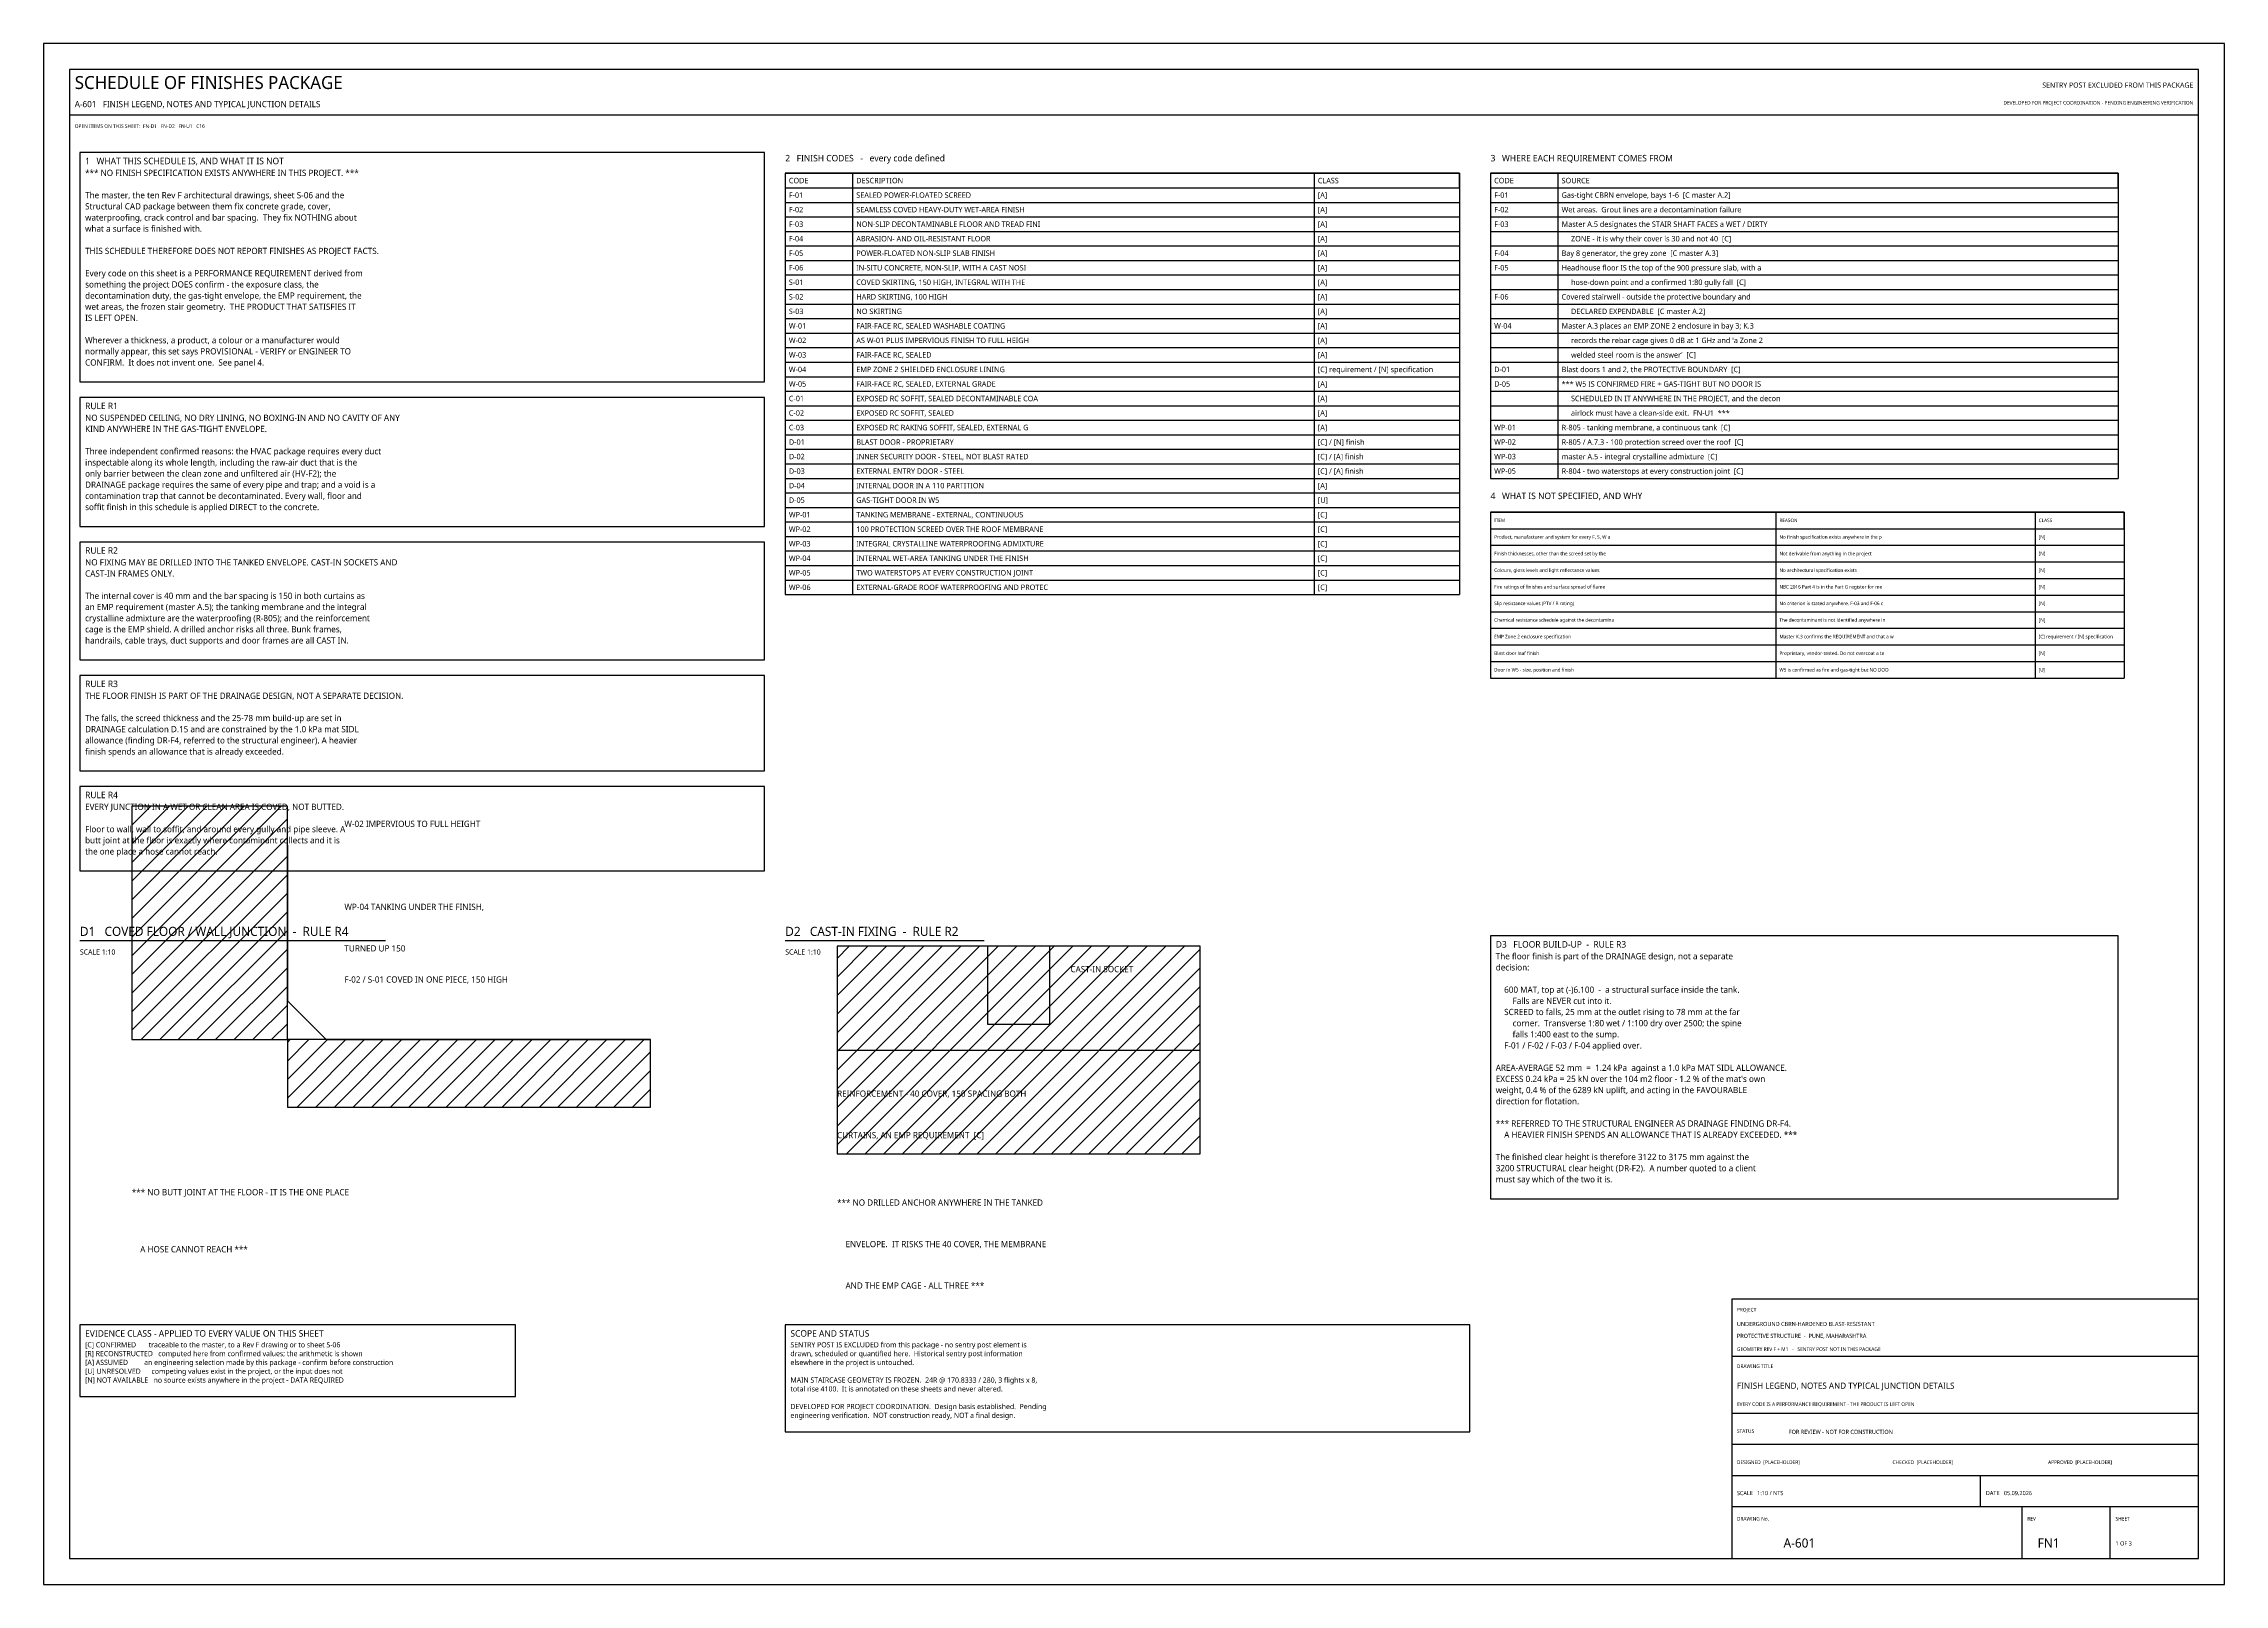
# Model space of a CAD drawing. Header units: millimetres. Extents: x 0 to 841, y 0 to 594.
import ezdxf
from ezdxf.enums import TextEntityAlignment as Align

# ---------------------------------------------------------------- set-up
doc = ezdxf.new("R2010")
doc.units = ezdxf.units.MM
for name, color, linetype in [('A-FIN-TAG', 7, 'Continuous'), ('A-FIN-WALL', 3, 'Continuous'), ('A-FIN-WET', 30, 'Continuous'), ('M-DAMPER', 6, 'Continuous'), ('M-FLAG', 1, 'Continuous'), ('M-STRUCT', 7, 'Continuous'), ('M-TABLE', 7, 'Continuous'), ('M-TITLE', 7, 'Continuous'), ('M-WATERPROOF', 30, 'Continuous'), ('S-HATCH', 8, 'Continuous'), ('S-NOTE', 7, 'Continuous'), ('S-TEXT', 7, 'Continuous'), ('S-TITLE', 7, 'Continuous')]:
    doc.layers.add(name, color=color, linetype=linetype)
doc.styles.add('OpenSans', font='OpenSans-Regular.ttf')

msp = doc.modelspace()

# ---------------------------------------------------------------- hatches: boundary and pattern name
at = {"layer": 'S-HATCH'}
h = msp.add_hatch(dxfattribs=at)
h.set_pattern_fill('ANSI31', scale=1.6)
h.paths.add_polyline_path([(34, 210), (94, 210), (94, 300), (34, 300)])
h = msp.add_hatch(dxfattribs=at)
h.set_pattern_fill('ANSI31', scale=1.6)
h.paths.add_polyline_path([(306, 166), (446, 166), (446, 246), (306, 246)])
h = msp.add_hatch(dxfattribs=at)
h.set_pattern_fill('ANSI31', scale=1.6)
h.paths.add_polyline_path([(94, 184), (234, 184), (234, 210), (94, 210)])

# ---------------------------------------------------------------- linework, layer by layer
at = {"layer": 'A-FIN-TAG'}
msp.add_line((306, 206), (446, 206), dxfattribs=at)
at = {"layer": 'A-FIN-WET'}
msp.add_lwpolyline([(94, 285), (94, 225), (109, 210), (234, 210)], dxfattribs=at)
at = {"layer": 'M-DAMPER'}
msp.add_lwpolyline([(364, 216), (388, 216), (388, 246), (364, 246)], close=True, dxfattribs=at)
at = {"layer": 'M-STRUCT'}
for points in [[(34, 210), (94, 210), (94, 300), (34, 300)], [(306, 166), (446, 166), (446, 246), (306, 246)], [(94, 184), (234, 184), (234, 210), (94, 210)]]:
    msp.add_lwpolyline(points, close=True, dxfattribs=at)
at = {"layer": 'M-TABLE'}
for p, q in [((286, 544), (546, 544)), ((286, 544), (286, 381.6)), ((312, 544), (312, 381.6)), ((490, 544), (490, 381.6)), ((546, 544), (546, 381.6)), ((558, 544), (800, 544)), ((558, 544), (558, 426.4)), ((584, 544), (584, 426.4)), ((800, 544), (800, 426.4)), ((286, 532.8), (546, 532.8)), ((558, 532.8), (800, 532.8)), ((286, 527.2), (546, 527.2)), ((286, 521.6), (546, 521.6)), ((558, 527.2), (800, 527.2)), ((558, 521.6), (800, 521.6)), ((286, 516), (546, 516)), ((558, 516), (800, 516)), ((286, 510.4), (546, 510.4)), ((286, 504.8), (546, 504.8)), ((558, 510.4), (800, 510.4)), ((558, 504.8), (800, 504.8)), ((286, 499.2), (546, 499.2)), ((558, 499.2), (800, 499.2)), ((286, 493.6), (546, 493.6)), ((286, 488), (546, 488)), ((558, 493.6), (800, 493.6)), ((558, 488), (800, 488)), ((286, 482.4), (546, 482.4)), ((558, 482.4), (800, 482.4)), ((286, 476.8), (546, 476.8)), ((286, 471.2), (546, 471.2)), ((558, 476.8), (800, 476.8)), ((558, 471.2), (800, 471.2)), ((286, 465.6), (546, 465.6)), ((558, 465.6), (800, 465.6)), ((286, 460), (546, 460)), ((286, 454.4), (546, 454.4)), ((558, 460), (800, 460)), ((558, 454.4), (800, 454.4)), ((286, 448.8), (546, 448.8)), ((558, 448.8), (800, 448.8)), ((286, 443.2), (546, 443.2)), ((286, 437.6), (546, 437.6)), ((558, 443.2), (800, 443.2)), ((558, 437.6), (800, 437.6)), ((286, 432), (546, 432)), ((558, 432), (800, 432)), ((286, 426.4), (546, 426.4)), ((286, 420.8), (546, 420.8)), ((558, 426.4), (800, 426.4)), ((286, 415.2), (546, 415.2)), ((558, 413.4), (802.334, 413.4)), ((558, 413.4), (558, 349.4)), ((668, 413.4), (668, 349.4)), ((768, 413.4), (768, 349.4)), ((802.334, 413.4), (802.334, 349.4)), ((286, 409.6), (546, 409.6)), ((286, 404), (546, 404)), ((286, 398.4), (546, 398.4)), ((558, 400.6), (802.334, 400.6)), ((286, 392.8), (546, 392.8)), ((286, 387.2), (546, 387.2)), ((558, 394.2), (802.334, 394.2)), ((558, 387.8), (802.334, 387.8)), ((286, 381.6), (546, 381.6)), ((558, 381.4), (802.334, 381.4)), ((558, 375), (802.334, 375)), ((558, 368.6), (802.334, 368.6)), ((558, 362.2), (802.334, 362.2)), ((558, 355.8), (802.334, 355.8)), ((558, 349.4), (802.334, 349.4))]:
    msp.add_line(p, q, dxfattribs=at)
for points in [[(286, 538.4), (546, 538.4), (546, 544), (286, 544)], [(558, 538.4), (800, 538.4), (800, 544), (558, 544)], [(558, 407), (802.334, 407), (802.334, 413.4), (558, 413.4)]]:
    msp.add_lwpolyline(points, close=True, dxfattribs=at)
at = {"layer": 'M-TITLE'}
for p, q in [((10, 566.5), (831, 566.5)), ((651, 88), (831, 88)), ((651, 66), (831, 66)), ((651, 54), (831, 54)), ((651, 42), (831, 42)), ((747, 30), (747, 42)), ((651, 30), (831, 30)), ((763, 10), (763, 30)), ((797, 10), (797, 30))]:
    msp.add_line(p, q, dxfattribs=at)
msp.add_lwpolyline([(651, 10), (831, 10), (831, 110), (651, 110)], close=True, dxfattribs=at)
at = {"layer": 'S-TITLE'}
for p, q in [((14, 248.2), (131.814, 248.2)), ((286, 248.2), (362.719, 248.2))]:
    msp.add_line(p, q, dxfattribs=at)
for points in [[(0, 0), (841, 0), (841, 594), (0, 594)], [(10, 10), (831, 10), (831, 584), (10, 584)], [(14, 463.575), (278, 463.575), (278, 552), (14, 552)], [(14, 407.85), (278, 407.85), (278, 457.575), (14, 457.575)], [(14, 356.425), (278, 356.425), (278, 401.85), (14, 401.85)], [(14, 313.6), (278, 313.6), (278, 350.425), (14, 350.425)], [(14, 275.075), (278, 275.075), (278, 307.6), (14, 307.6)], [(558, 148.675), (800, 148.675), (800, 250), (558, 250)], [(14, 72.375), (182, 72.375), (182, 100), (14, 100)], [(286, 58.775), (550, 58.775), (550, 100), (286, 100)]]:
    msp.add_lwpolyline(points, close=True, dxfattribs=at)

# ---------------------------------------------------------------- texts
at = {"layer": 'A-FIN-TAG', "style": 'OpenSans'}
for s, p in [('REINFORCEMENT - 40 COVER, 150 SPACING BOTH', (306, 188)), ('CURTAINS, AN EMP REQUIREMENT  [C]', (306, 172))]:
    msp.add_text(s, height=2.4, dxfattribs=at).set_placement(p)
at = {"layer": 'A-FIN-WALL', "style": 'OpenSans'}
msp.add_text('W-02 IMPERVIOUS TO FULL HEIGHT', height=2.4, dxfattribs=at).set_placement((116, 292))
at = {"layer": 'A-FIN-WET', "style": 'OpenSans'}
msp.add_text('F-02 / S-01 COVED IN ONE PIECE, 150 HIGH', height=2.4, dxfattribs=at).set_placement((116, 232))
at = {"layer": 'M-DAMPER', "style": 'OpenSans'}
msp.add_text('CAST-IN SOCKET', height=2.4, dxfattribs=at).set_placement((396, 236))
at = {"layer": 'M-FLAG', "style": 'OpenSans'}
for s, height, p in [('DEVELOPED FOR PROJECT COORDINATION - PENDING ENGINEERING VERIFICATION', 1.4, (829, 570.5)), ('SENTRY POST EXCLUDED FROM THIS PACKAGE', 2, (829, 577))]:
    msp.add_text(s, height=height, dxfattribs=at).set_placement(p, align=Align.RIGHT)
for s, height, p in [('OPEN ITEMS ON THIS SHEET:  FN-D1   FN-D2   FN-U1   C16', 1.4, (12, 561.5)), ('*** NO BUTT JOINT AT THE FLOOR - IT IS THE ONE PLACE', 2.4, (34, 150)), ('*** NO DRILLED ANCHOR ANYWHERE IN THE TANKED', 2.4, (306, 146)), ('    A HOSE CANNOT REACH ***', 2.4, (34, 128)), ('    ENVELOPE.  IT RISKS THE 40 COVER, THE MEMBRANE', 2.4, (306, 130)), ('    AND THE EMP CAGE - ALL THREE ***', 2.4, (306, 114)), ('FOR REVIEW - NOT FOR CONSTRUCTION', 1.6, (673, 58))]:
    msp.add_text(s, height=height, dxfattribs=at).set_placement(p)
at = {"layer": 'M-TABLE', "style": 'OpenSans'}
for s, height, p in [('CODE', 2.1, (287.4, 540.15)), ('DESCRIPTION', 2.1, (313.4, 540.15)), ('CLASS', 2.1, (491.4, 540.15)), ('CODE', 2.1, (559.4, 540.15)), ('SOURCE', 2.1, (585.4, 540.15)), ('F-01', 2.1, (287.4, 534.55)), ('F-02', 2.1, (287.4, 528.95)), ('SEALED POWER-FLOATED SCREED', 2.1, (313.4, 534.55)), ('SEAMLESS COVED HEAVY-DUTY WET-AREA FINISH', 2.1, (313.4, 528.95)), ('[A]', 2.1, (491.4, 534.55)), ('[A]', 2.1, (491.4, 528.95)), ('F-01', 2.1, (559.4, 534.55)), ('F-02', 2.1, (559.4, 528.95)), ('Wet areas.  Grout lines are a decontamination failure', 2.1, (585.4, 528.95)), ('Gas-tight CBRN envelope, bays 1-6  [C master A.2]', 2.1, (585.4, 534.55)), ('F-03', 2.1, (287.4, 523.35)), ('NON-SLIP DECONTAMINABLE FLOOR AND TREAD FINI', 2.1, (313.4, 523.35)), ('[A]', 2.1, (491.4, 523.35)), ('F-03', 2.1, (559.4, 523.35)), ('Master A.5 designates the STAIR SHAFT FACES a WET / DIRTY', 2.1, (585.4, 523.35)), ('F-04', 2.1, (287.4, 517.75)), ('F-05', 2.1, (287.4, 512.15)), ('ABRASION- AND OIL-RESISTANT FLOOR', 2.1, (313.4, 517.75)), ('POWER-FLOATED NON-SLIP SLAB FINISH', 2.1, (313.4, 512.15)), ('[A]', 2.1, (491.4, 517.75)), ('[A]', 2.1, (491.4, 512.15)), ('F-04', 2.1, (559.4, 512.15)), ('Bay 8 generator, the grey zone  [C master A.3]', 2.1, (585.4, 512.15)), ('     ZONE - it is why their cover is 30 and not 40  [C]', 2.1, (585.4, 517.75)), ('F-06', 2.1, (287.4, 506.55)), ('IN-SITU CONCRETE, NON-SLIP, WITH A CAST NOSI', 2.1, (313.4, 506.55)), ('[A]', 2.1, (491.4, 506.55)), ('F-05', 2.1, (559.4, 506.55)), ('Headhouse floor IS the top of the 900 pressure slab, with a', 2.1, (585.4, 506.55)), ('S-01', 2.1, (287.4, 500.95)), ('S-02', 2.1, (287.4, 495.35)), ('COVED SKIRTING, 150 HIGH, INTEGRAL WITH THE ', 2.1, (313.4, 500.95)), ('HARD SKIRTING, 100 HIGH', 2.1, (313.4, 495.35)), ('[A]', 2.1, (491.4, 500.95)), ('[A]', 2.1, (491.4, 495.35)), ('F-06', 2.1, (559.4, 495.35)), ('Covered stairwell - outside the protective boundary and', 2.1, (585.4, 495.35)), ('     hose-down point and a confirmed 1:80 gully fall  [C]', 2.1, (585.4, 500.95)), ('S-03', 2.1, (287.4, 489.75)), ('NO SKIRTING', 2.1, (313.4, 489.75)), ('[A]', 2.1, (491.4, 489.75)), ('     DECLARED EXPENDABLE  [C master A.2]', 2.1, (585.4, 489.75)), ('W-01', 2.1, (287.4, 484.15)), ('W-02', 2.1, (287.4, 478.55)), ('AS W-01 PLUS IMPERVIOUS FINISH TO FULL HEIGH', 2.1, (313.4, 478.55)), ('FAIR-FACE RC, SEALED WASHABLE COATING', 2.1, (313.4, 484.15)), ('[A]', 2.1, (491.4, 484.15)), ('[A]', 2.1, (491.4, 478.55)), ('W-04', 2.1, (559.4, 484.15)), ('Master A.3 places an EMP ZONE 2 enclosure in bay 3; K.3', 2.1, (585.4, 484.15)), ("     records the rebar cage gives 0 dB at 1 GHz and 'a Zone 2", 2.1, (585.4, 478.55)), ('W-03', 2.1, (287.4, 472.95)), ('FAIR-FACE RC, SEALED', 2.1, (313.4, 472.95)), ('[A]', 2.1, (491.4, 472.95)), ("     welded steel room is the answer'  [C]", 2.1, (585.4, 472.95)), ('W-04', 2.1, (287.4, 467.35)), ('W-05', 2.1, (287.4, 461.75)), ('EMP ZONE 2 SHIELDED ENCLOSURE LINING', 2.1, (313.4, 467.35)), ('FAIR-FACE RC, SEALED, EXTERNAL GRADE', 2.1, (313.4, 461.75)), ('[C] requirement / [N] specification', 2.1, (491.4, 467.35)), ('[A]', 2.1, (491.4, 461.75)), ('D-01', 2.1, (559.4, 467.35)), ('D-05', 2.1, (559.4, 461.75)), ('*** W5 IS CONFIRMED FIRE + GAS-TIGHT BUT NO DOOR IS', 2.1, (585.4, 461.75)), ('Blast doors 1 and 2, the PROTECTIVE BOUNDARY  [C]', 2.1, (585.4, 467.35)), ('C-01', 2.1, (287.4, 456.15)), ('EXPOSED RC SOFFIT, SEALED DECONTAMINABLE COA', 2.1, (313.4, 456.15)), ('[A]', 2.1, (491.4, 456.15)), ('     SCHEDULED IN IT ANYWHERE IN THE PROJECT, and the decon', 2.1, (585.4, 456.15)), ('C-02', 2.1, (287.4, 450.55)), ('C-03', 2.1, (287.4, 444.95)), ('EXPOSED RC SOFFIT, SEALED', 2.1, (313.4, 450.55)), ('EXPOSED RC RAKING SOFFIT, SEALED, EXTERNAL G', 2.1, (313.4, 444.95)), ('[A]', 2.1, (491.4, 450.55)), ('[A]', 2.1, (491.4, 444.95)), ('WP-01', 2.1, (559.4, 444.95)), ('R-805 - tanking membrane, a continuous tank  [C]', 2.1, (585.4, 444.95)), ('     airlock must have a clean-side exit.  FN-U1  ***', 2.1, (585.4, 450.55)), ('D-01', 2.1, (287.4, 439.35)), ('BLAST DOOR - PROPRIETARY', 2.1, (313.4, 439.35)), ('[C] / [N] finish', 2.1, (491.4, 439.35)), ('WP-02', 2.1, (559.4, 439.35)), ('R-805 / A.7.3 - 100 protection screed over the roof  [C]', 2.1, (585.4, 439.35)), ('D-02', 2.1, (287.4, 433.75)), ('D-03', 2.1, (287.4, 428.15)), ('INNER SECURITY DOOR - STEEL, NOT BLAST RATED', 2.1, (313.4, 433.75)), ('EXTERNAL ENTRY DOOR - STEEL', 2.1, (313.4, 428.15)), ('[C] / [A] finish', 2.1, (491.4, 433.75)), ('[C] / [A] finish', 2.1, (491.4, 428.15)), ('WP-03', 2.1, (559.4, 433.75)), ('WP-05', 2.1, (559.4, 428.15)), ('master A.5 - integral crystalline admixture  [C]', 2.1, (585.4, 433.75)), ('R-804 - two waterstops at every construction joint  [C]', 2.1, (585.4, 428.15)), ('D-04', 2.1, (287.4, 422.55)), ('INTERNAL DOOR IN A 110 PARTITION', 2.1, (313.4, 422.55)), ('[A]', 2.1, (491.4, 422.55)), ('WP-01', 2.1, (287.4, 411.35)), ('D-05', 2.1, (287.4, 416.95)), ('TANKING MEMBRANE - EXTERNAL, CONTINUOUS', 2.1, (313.4, 411.35)), ('GAS-TIGHT DOOR IN W5', 2.1, (313.4, 416.95)), ('[U]', 2.1, (491.4, 416.95)), ('[C]', 2.1, (491.4, 411.35)), ('WP-02', 2.1, (287.4, 405.75)), ('100 PROTECTION SCREED OVER THE ROOF MEMBRANE', 2.1, (313.4, 405.75)), ('[C]', 2.1, (491.4, 405.75)), ('ITEM', 1.35, (559.4, 409.525)), ('Product, manufacturer and system for every F, S, W a', 1.35, (559.4, 403.125)), ('REASON', 1.35, (669.4, 409.525)), ('No finish specification exists anywhere in the p', 1.35, (669.4, 403.125)), ('CLASS', 1.35, (769.4, 409.525)), ('[N]', 1.35, (769.4, 403.125)), ('WP-03', 2.1, (287.4, 400.15)), ('WP-04', 2.1, (287.4, 394.55)), ('INTEGRAL CRYSTALLINE WATERPROOFING ADMIXTURE', 2.1, (313.4, 400.15)), ('INTERNAL WET-AREA TANKING UNDER THE FINISH', 2.1, (313.4, 394.55)), ('[C]', 2.1, (491.4, 400.15)), ('[C]', 2.1, (491.4, 394.55)), ('Finish thicknesses, other than the screed set by the', 1.35, (559.4, 396.725)), ('Not derivable from anything in the project', 1.35, (669.4, 396.725)), ('[N]', 1.35, (769.4, 396.725)), ('WP-05', 2.1, (287.4, 388.95)), ('TWO WATERSTOPS AT EVERY CONSTRUCTION JOINT', 2.1, (313.4, 388.95)), ('[C]', 2.1, (491.4, 388.95)), ('Colours, gloss levels and light reflectance values', 1.35, (559.4, 390.325)), ('No architectural specification exists', 1.35, (669.4, 390.325)), ('[N]', 1.35, (769.4, 390.325)), ('WP-06', 2.1, (287.4, 383.35)), ('EXTERNAL-GRADE ROOF WATERPROOFING AND PROTEC', 2.1, (313.4, 383.35)), ('[C]', 2.1, (491.4, 383.35)), ('Slip resistance values (PTV / R rating)', 1.35, (559.4, 377.525)), ('Fire ratings of finishes and surface spread of flame', 1.35, (559.4, 383.925)), ('NBC 2016 Part 4 is in the Part G register for me', 1.35, (669.4, 383.925)), ('No criterion is stated anywhere. F-03 and F-06 c', 1.35, (669.4, 377.525)), ('[N]', 1.35, (769.4, 383.925)), ('[N]', 1.35, (769.4, 377.525)), ('Chemical resistance schedule against the decontamina', 1.35, (559.4, 371.125)), ('The decontaminant is not identified anywhere in ', 1.35, (669.4, 371.125)), ('[N]', 1.35, (769.4, 371.125)), ('EMP Zone 2 enclosure specification', 1.35, (559.4, 364.725)), ('Master K.3 confirms the REQUIREMENT and that a w', 1.35, (669.4, 364.725)), ('[C] requirement / [N] specification', 1.35, (769.4, 364.725)), ('Blast door leaf finish', 1.35, (559.4, 358.325)), ('Door in W5 - size, position and finish', 1.35, (559.4, 351.925)), ('W5 is confirmed as fire and gas-tight but NO DOO', 1.35, (669.4, 351.925)), ('Proprietary, vendor-tested. Do not overcoat a te', 1.35, (669.4, 358.325)), ('[N]', 1.35, (769.4, 358.325)), ('[U]', 1.35, (769.4, 351.925))]:
    msp.add_text(s, height=height, dxfattribs=at).set_placement(p)
at = {"layer": 'M-TITLE', "style": 'OpenSans'}
for s, height, p in [('SCHEDULE OF FINISHES PACKAGE', 5, (12, 576.5)), ('A-601   FINISH LEGEND, NOTES AND TYPICAL JUNCTION DETAILS', 2.4, (12, 569.5)), ('2   FINISH CODES   -   every code defined', 2.5, (286, 548.6)), ('3   WHERE EACH REQUIREMENT COMES FROM', 2.5, (558, 548.6)), ('4   WHAT IS NOT SPECIFIED, AND WHY', 2.5, (558, 418.4)), ('PROJECT', 1.4, (653, 105.2)), ('UNDERGROUND CBRN-HARDENED BLAST-RESISTANT', 1.6, (653, 99.6)), ('PROTECTIVE STRUCTURE  -  PUNE, MAHARASHTRA', 1.6, (653, 95)), ('GEOMETRY REV F + M1   -   SENTRY POST NOT IN THIS PACKAGE', 1.4, (653, 90)), ('DRAWING TITLE', 1.4, (653, 83.4)), ('FINISH LEGEND, NOTES AND TYPICAL JUNCTION DETAILS', 2.4, (653, 75.4)), ('EVERY CODE IS A PERFORMANCE REQUIREMENT - THE PRODUCT IS LEFT OPEN', 1.4, (653, 68.8)), ('STATUS', 1.4, (653, 58.4)), ('DESIGNED  [PLACEHOLDER]', 1.4, (653, 46.4)), ('CHECKED  [PLACEHOLDER]', 1.4, (713, 46.4)), ('APPROVED  [PLACEHOLDER]', 1.4, (773, 46.4)), ('SCALE   1:10 / NTS', 1.6, (653, 34.4)), ('DATE   05.09.2026', 1.6, (749, 34.4)), ('DRAWING No.', 1.4, (653, 24.6)), ('REV', 1.4, (765, 24.6)), ('SHEET', 1.4, (799, 24.6)), ('A-601', 3.5, (671, 14.2)), ('FN1', 3.5, (769, 14.2)), ('1 OF 3', 1.6, (799, 15))]:
    msp.add_text(s, height=height, dxfattribs=at).set_placement(p)
at = {"layer": 'M-WATERPROOF', "style": 'OpenSans'}
for s, p in [('WP-04 TANKING UNDER THE FINISH,', (116, 260)), ('TURNED UP 150', (116, 244))]:
    msp.add_text(s, height=2.4, dxfattribs=at).set_placement(p)
at = {"layer": 'S-NOTE', "style": 'OpenSans'}
for s, height, p in [('*** NO FINISH SPECIFICATION EXISTS ANYWHERE IN THIS PROJECT. ***', 2.4, (16, 542.975)), ('The master, the ten Rev F architectural drawings, sheet S-06 and the', 2.4, (16, 534.375)), ('Structural CAD package between them fix concrete grade, cover,', 2.4, (16, 530.075)), ('waterproofing, crack control and bar spacing.  They fix NOTHING about', 2.4, (16, 525.775)), ('what a surface is finished with.', 2.4, (16, 521.475)), ('THIS SCHEDULE THEREFORE DOES NOT REPORT FINISHES AS PROJECT FACTS.', 2.4, (16, 512.875)), ('Every code on this sheet is a PERFORMANCE REQUIREMENT derived from', 2.4, (16, 504.275)), ('something the project DOES confirm - the exposure class, the', 2.4, (16, 499.975)), ('decontamination duty, the gas-tight envelope, the EMP requirement, the', 2.4, (16, 495.675)), ('wet areas, the frozen stair geometry.  THE PRODUCT THAT SATISFIES IT', 2.4, (16, 491.375)), ('IS LEFT OPEN.', 2.4, (16, 487.075)), ('Wherever a thickness, a product, a colour or a manufacturer would', 2.4, (16, 478.475)), ('CONFIRM.  It does not invent one.  See panel 4.', 2.4, (16, 469.875)), ('normally appear, this set says PROVISIONAL - VERIFY or ENGINEER TO', 2.4, (16, 474.175)), ('NO SUSPENDED CEILING, NO DRY LINING, NO BOXING-IN AND NO CAVITY OF ANY', 2.4, (16, 448.55)), ('KIND ANYWHERE IN THE GAS-TIGHT ENVELOPE.', 2.4, (16, 444.25)), ('Three independent confirmed reasons: the HVAC package requires every duct', 2.4, (16, 435.65)), ('only barrier between the clean zone and unfiltered air (HV-F2); the', 2.4, (16, 427.05)), ('inspectable along its whole length, including the raw-air duct that is the', 2.4, (16, 431.35)), ('contamination trap that cannot be decontaminated. Every wall, floor and', 2.4, (16, 418.45)), ('DRAINAGE package requires the same of every pipe and trap; and a void is a', 2.4, (16, 422.75)), ('soffit finish in this schedule is applied DIRECT to the concrete.', 2.4, (16, 414.15)), ('CAST-IN FRAMES ONLY.', 2.4, (16, 388.525)), ('NO FIXING MAY BE DRILLED INTO THE TANKED ENVELOPE. CAST-IN SOCKETS AND', 2.4, (16, 392.825)), ('The internal cover is 40 mm and the bar spacing is 150 in both curtains as', 2.4, (16, 379.925)), ('an EMP requirement (master A.5); the tanking membrane and the integral', 2.4, (16, 375.625)), ('crystalline admixture are the waterproofing (R-805); and the reinforcement', 2.4, (16, 371.325)), ('cage is the EMP shield. A drilled anchor risks all three. Bunk frames,', 2.4, (16, 367.025)), ('handrails, cable trays, duct supports and door frames are all CAST IN.', 2.4, (16, 362.725)), ('THE FLOOR FINISH IS PART OF THE DRAINAGE DESIGN, NOT A SEPARATE DECISION.', 2.4, (16, 341.4)), ('The falls, the screed thickness and the 25-78 mm build-up are set in', 2.4, (16, 332.8)), ('DRAINAGE calculation D.15 and are constrained by the 1.0 kPa mat SIDL', 2.4, (16, 328.5)), ('finish spends an allowance that is already exceeded.', 2.4, (16, 319.9)), ('allowance (finding DR-F4, referred to the structural engineer). A heavier', 2.4, (16, 324.2)), ('EVERY JUNCTION IN A WET OR CLEAN AREA IS COVED, NOT BUTTED.', 2.4, (16, 298.575)), ('butt joint at the floor is exactly where contaminant collects and it is', 2.4, (16, 285.675)), ('Floor to wall, wall to soffit, and around every gully and pipe sleeve. A', 2.4, (16, 289.975)), ('the one place a hose cannot reach.', 2.4, (16, 281.375)), ('The floor finish is part of the DRAINAGE design, not a separate', 2.4, (560, 240.975)), ('decision:', 2.4, (560, 236.675)), ('    600 MAT, top at (-)6.100  -  a structural surface inside the tank.', 2.4, (560, 228.075)), ('    SCREED to falls, 25 mm at the outlet rising to 78 mm at the far', 2.4, (560, 219.475)), ('        Falls are NEVER cut into it.', 2.4, (560, 223.775)), ('        falls 1:400 east to the sump.', 2.4, (560, 210.875)), ('        corner.  Transverse 1:80 wet / 1:100 dry over 2500; the spine', 2.4, (560, 215.175)), ('    F-01 / F-02 / F-03 / F-04 applied over.', 2.4, (560, 206.575)), ('AREA-AVERAGE 52 mm  =  1.24 kPa  against a 1.0 kPa MAT SIDL ALLOWANCE.', 2.4, (560, 197.975)), ("EXCESS 0.24 kPa = 25 kN over the 104 m2 floor - 1.2 % of the mat's own", 2.4, (560, 193.675)), ('weight, 0.4 % of the 6289 kN uplift, and acting in the FAVOURABLE', 2.4, (560, 189.375)), ('direction for flotation.', 2.4, (560, 185.075)), ('*** REFERRED TO THE STRUCTURAL ENGINEER AS DRAINAGE FINDING DR-F4.', 2.4, (560, 176.475)), ('    A HEAVIER FINISH SPENDS AN ALLOWANCE THAT IS ALREADY EXCEEDED. ***', 2.4, (560, 172.175)), ('The finished clear height is therefore 3122 to 3175 mm against the', 2.4, (560, 163.575)), ('3200 STRUCTURAL clear height (DR-F2).  A number quoted to a client', 2.4, (560, 159.275)), ('must say which of the two it is.', 2.4, (560, 154.975)), ('[C] CONFIRMED       traceable to the master, to a Rev F drawing or to sheet S-06', 2, (16, 91.375)), ('SENTRY POST IS EXCLUDED from this package - no sentry post element is', 2, (288, 91.375)), ('[R] RECONSTRUCTED   computed here from confirmed values; the arithmetic is shown', 2, (16, 87.975)), ('[A] ASSUMED         an engineering selection made by this package - confirm before construction', 2, (16, 84.575)), ('drawn, scheduled or quantified here.  Historical sentry post information', 2, (288, 87.975)), ('elsewhere in the project is untouched.', 2, (288, 84.575)), ('[U] UNRESOLVED      competing values exist in the project, or the input does not', 2, (16, 81.175)), ('[N] NOT AVAILABLE   no source exists anywhere in the project - DATA REQUIRED', 2, (16, 77.775)), ('total rise 4100.  It is annotated on these sheets and never altered.', 2, (288, 74.375)), ('MAIN STAIRCASE GEOMETRY IS FROZEN.  24R @ 170.8333 / 280, 3 flights x 8,', 2, (288, 77.775)), ('DEVELOPED FOR PROJECT COORDINATION.  Design basis established.  Pending', 2, (288, 67.575)), ('engineering verification.  NOT construction ready, NOT a final design.', 2, (288, 64.175))]:
    msp.add_text(s, height=height, dxfattribs=at).set_placement(p)
at = {"layer": 'S-TEXT', "style": 'OpenSans'}
for p in [(14, 242.8), (286, 242.8)]:
    msp.add_text('SCALE 1:10', height=2, dxfattribs=at).set_placement(p)
at = {"layer": 'S-TITLE', "style": 'OpenSans'}
for s, height, p in [('1   WHAT THIS SCHEDULE IS, AND WHAT IT IS NOT', 2.5, (16, 547.5)), ('RULE R1', 2.5, (16, 453.075)), ('RULE R2', 2.5, (16, 397.35)), ('RULE R3', 2.5, (16, 345.925)), ('RULE R4', 2.5, (16, 303.1)), ('D1   COVED FLOOR / WALL JUNCTION  -  RULE R4', 3.5, (14, 250)), ('D2   CAST-IN FIXING  -  RULE R2', 3.5, (286, 250)), ('D3   FLOOR BUILD-UP  -  RULE R3', 2.5, (560, 245.5)), ('EVIDENCE CLASS - APPLIED TO EVERY VALUE ON THIS SHEET', 2.5, (16, 95.5)), ('SCOPE AND STATUS', 2.5, (288, 95.5))]:
    msp.add_text(s, height=height, dxfattribs=at).set_placement(p)

doc.saveas('drawing.dxf')
